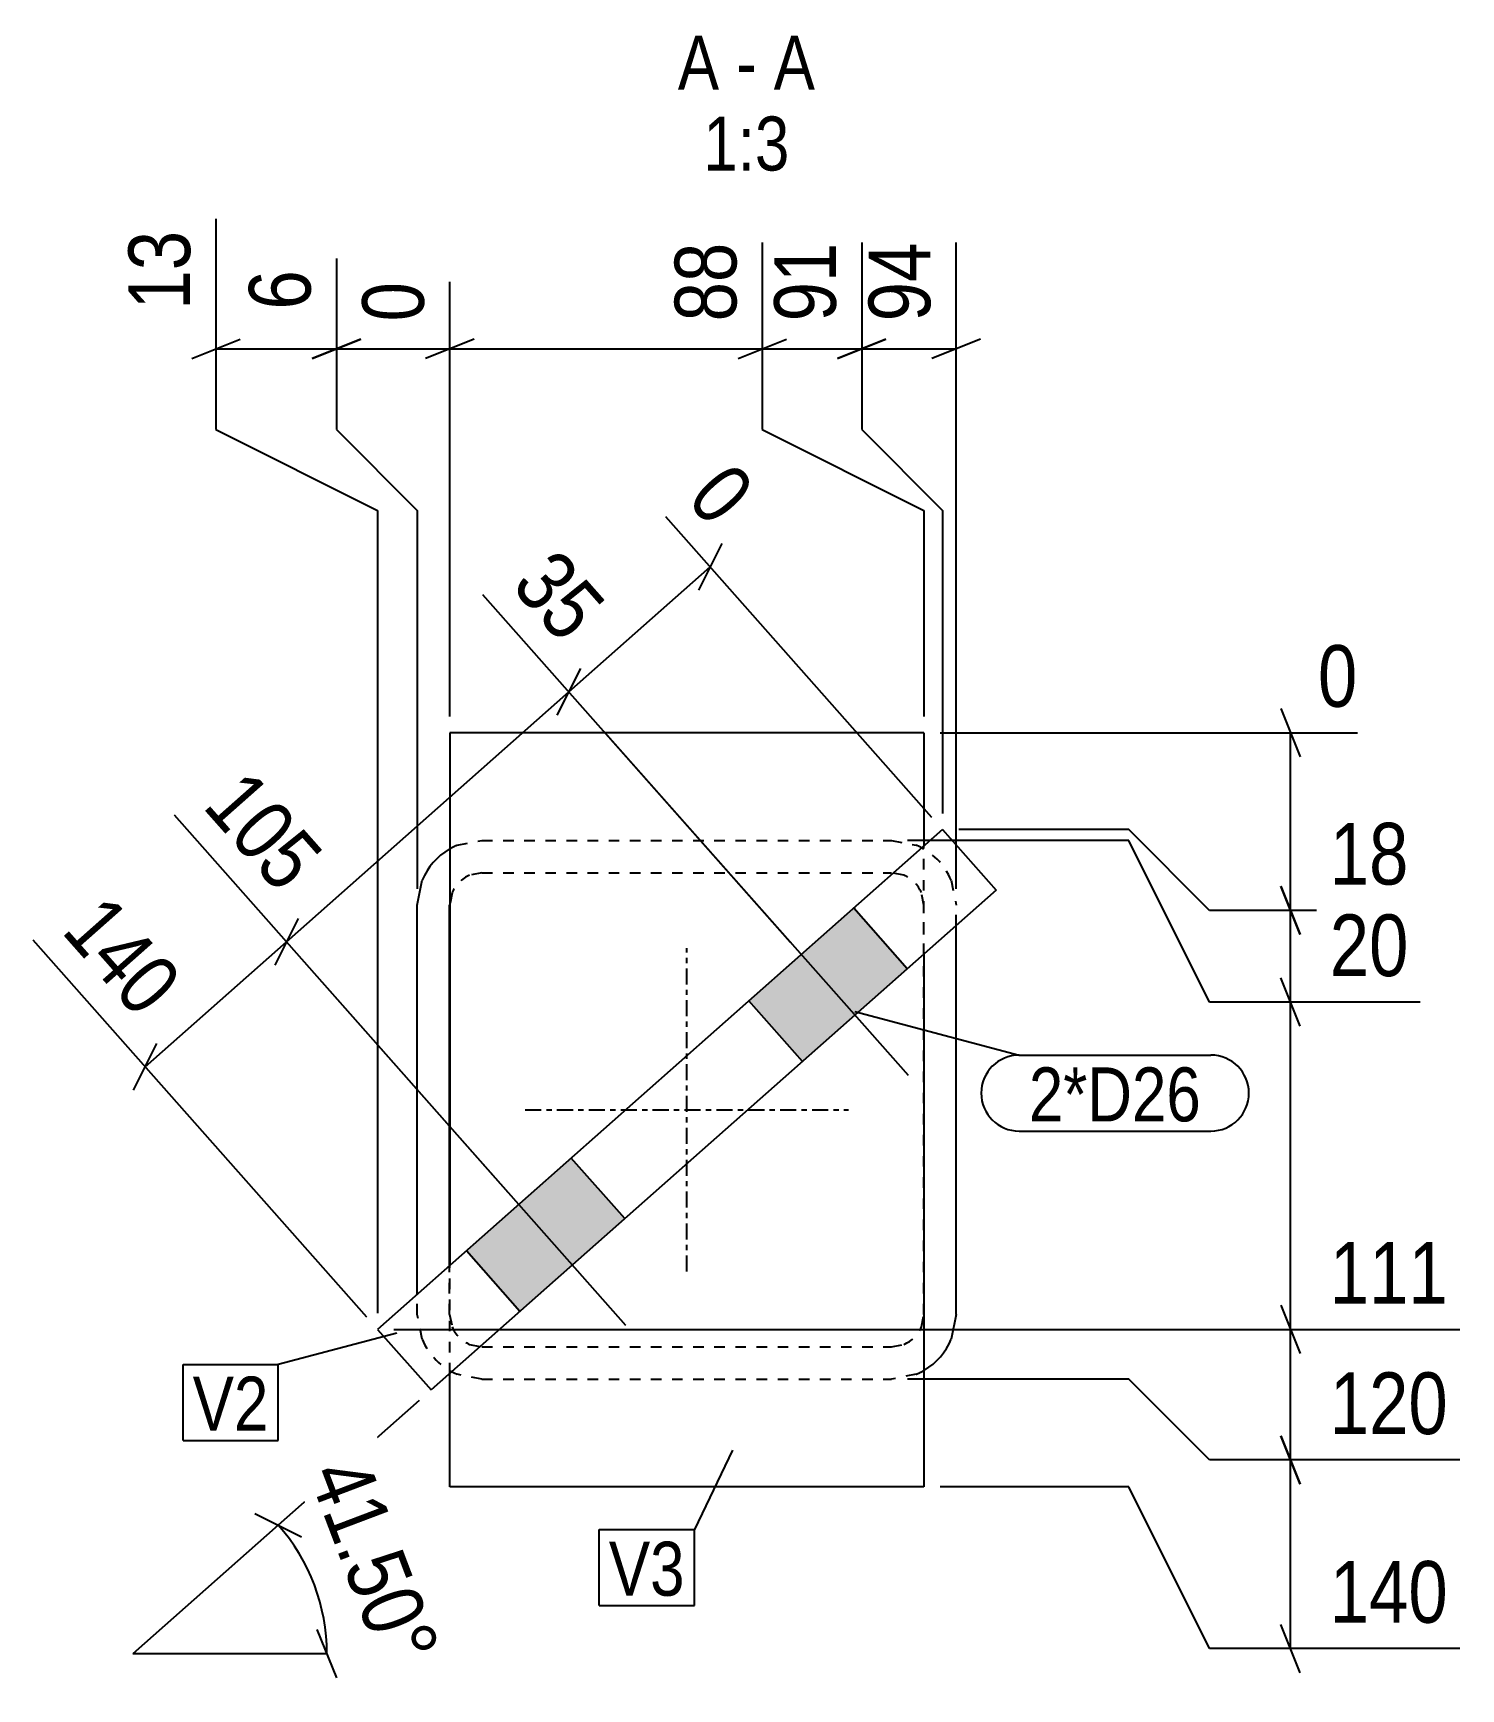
# Model space of a CAD drawing. Header units: millimetres. Extents: x 12 to 21163, y 5 to 398.
# Drawn here: x 20898 to 21163, y 5.2 to 312.5 of the extents above; entities that cross this region are included whole.
import ezdxf

# ---------------------------------------------------------------- set-up
doc = ezdxf.new("R2010")
doc.units = ezdxf.units.MM
doc.linetypes.add('DXK_LINE_DOT2', pattern=[3.9198, 1.9599, -1.9599])
doc.linetypes.add('DXK_LINE_DOT3', pattern=[5.9187, 2.979, -0.9799, 0.9799, -0.9799])
for name, color, linetype in [('MÅLSÆTNING', 7, 'Continuous'), ('STÅL', 7, 'Continuous'), ('TEKST', 7, 'Continuous')]:
    doc.layers.add(name, color=color, linetype=linetype)
doc.styles.add('Arial Narrow', font='ARIALN.TTF', dxfattribs={"height": 0.2})

msp = doc.modelspace()

# ---------------------------------------------------------------- hatches: boundary and pattern name
at = {"layer": 'STÅL', "linetype": 'Continuous'}
for points in [[(21050.29, 150.08), (21030.82, 132.85), (21040.76, 121.62), (21060.23, 138.84)], [(20997.87, 103.69), (20978.39, 86.47), (20988.33, 75.23), (21007.81, 92.46)]]:
    msp.add_hatch(color=96, dxfattribs=at).paths.add_polyline_path(points)

# ---------------------------------------------------------------- linework, layer by layer
at = {"layer": 'MÅLSÆTNING', "color": 7, "linetype": 'Continuous'}
for p, q in [((20931.92, 277.99), (20931.92, 238.89)), ((21033.31, 273.62), (21033.31, 238.89)), ((21051.77, 273.62), (21051.77, 238.89)), ((21069.29, 153.66), (21069.29, 273.62)), ((20954.29, 270.68), (20954.29, 238.89)), ((20954.29, 270.68), (20954.29, 238.89)), ((20975.31, 185.65), (20975.31, 266.31)), ((20975.31, 185.65), (20975.31, 266.31)), ((20927.42, 252.09), (20936.42, 255.69)), ((20949.79, 252.09), (20958.79, 255.69)), ((20979.81, 255.69), (20970.81, 252.09)), ((20979.81, 255.69), (20970.81, 252.09)), ((21028.81, 252.09), (21037.81, 255.69)), ((21047.27, 252.09), (21056.27, 255.69)), ((21073.79, 255.69), (21064.79, 252.09)), ((20931.92, 253.89), (20954.29, 253.89)), ((20954.29, 253.89), (20975.31, 253.89)), ((20975.31, 253.89), (21033.31, 253.89)), ((21033.31, 253.89), (21051.77, 253.89)), ((21051.77, 253.89), (21069.29, 253.89)), ((20931.92, 238.89), (20961.92, 223.89)), ((20954.29, 238.89), (20969.29, 223.89)), ((20954.29, 238.89), (20969.29, 223.89)), ((21051.77, 238.89), (21066.77, 223.89)), ((21051.77, 238.89), (21066.77, 223.89)), ((20961.92, 223.89), (20961.92, 74.89)), ((20969.29, 223.89), (20969.29, 153.66)), ((20969.29, 223.89), (20969.29, 153.66)), ((21064.78, 166.9), (21015.42, 222.69)), ((21063.31, 223.89), (21063.31, 185.65)), ((21063.31, 223.89), (21063.31, 185.65)), ((21066.77, 223.89), (21066.77, 167.66)), ((21066.77, 223.89), (21066.77, 167.66)), ((21025.83, 217.73), (21021.47, 209.07)), ((20997.43, 190.2), (21023.65, 213.4)), ((21038.57, 143.71), (20981.47, 208.25)), ((21038.57, 143.71), (20981.47, 208.25)), ((20995.26, 185.88), (20999.61, 194.53)), ((20995.26, 185.88), (20999.61, 194.53)), ((20945.01, 143.82), (20997.43, 190.2)), ((21129.54, 187.15), (21133.14, 178.15)), ((21066.31, 182.65), (21143.76, 182.65)), ((21131.34, 149.66), (21131.34, 182.65)), ((20986.14, 97.33), (20924.2, 167.35)), ((20986.14, 97.33), (20924.2, 167.35)), ((21101.34, 164.66), (21069.77, 164.66)), ((21101.34, 164.66), (21069.77, 164.66)), ((21116.34, 149.66), (21101.34, 164.66)), ((21116.34, 149.66), (21101.34, 164.66)), ((21101.34, 162.66), (21060.29, 162.66)), ((21101.34, 162.66), (21060.29, 162.66)), ((21116.34, 132.66), (21101.34, 162.66)), ((21116.34, 132.66), (21101.34, 162.66)), ((21133.14, 145.16), (21129.54, 154.16)), ((21129.54, 154.16), (21133.14, 145.16)), ((20947.19, 148.15), (20942.83, 139.49)), ((20947.19, 148.15), (20942.83, 139.49)), ((21155.44, 149.66), (21116.34, 149.66)), ((21155.44, 149.66), (21116.34, 149.66)), ((21131.34, 132.66), (21131.34, 149.66)), ((20959.93, 74.14), (20897.98, 144.15)), ((20918.79, 120.63), (20945.01, 143.82)), ((21133.14, 128.16), (21129.54, 137.16)), ((21133.14, 128.16), (21129.54, 137.16)), ((21155.44, 132.66), (21116.34, 132.66)), ((21155.44, 132.66), (21116.34, 132.66)), ((21131.34, 71.89), (21131.34, 132.66)), ((20916.62, 116.3), (20920.97, 124.96)), ((21129.54, 76.39), (21133.14, 67.39)), ((21129.54, 76.39), (21133.14, 67.39)), ((20964.92, 71.89), (21162.75, 71.89)), ((20964.92, 71.89), (21162.75, 71.89)), ((21131.34, 47.66), (21131.34, 71.89)), ((21101.34, 62.66), (21060.29, 62.66)), ((21101.34, 62.66), (21060.29, 62.66)), ((21116.34, 47.66), (21101.34, 62.66)), ((21116.34, 47.66), (21101.34, 62.66)), ((20969.61, 58.67), (20943.49, 35.55)), ((21133.14, 43.16), (21129.54, 52.16)), ((21129.54, 52.16), (21133.14, 43.16)), ((21162.75, 47.66), (21116.34, 47.66)), ((21162.75, 47.66), (21116.34, 47.66)), ((21131.34, 12.65), (21131.34, 47.66)), ((21101.34, 42.65), (21066.31, 42.65)), ((21116.34, 12.65), (21101.34, 42.65)), ((20939.16, 37.73), (20947.82, 33.38)), ((20943.49, 35.55), (20916.52, 11.7)), ((20954.32, 7.2), (20950.72, 16.2)), ((21133.14, 8.15), (21129.54, 17.15)), ((21162.75, 12.65), (21116.34, 12.65)), ((20952.52, 11.7), (20916.52, 11.7))]:
    msp.add_line(p, q, dxfattribs=at)
msp.add_arc((20916.52, 11.7), 36, 0, 41.5, dxfattribs=at)
at = {"layer": 'STÅL', "color": 2, "linetype": 'Continuous'}
for p, q in [((21063.31, 182.65), (20975.31, 182.65)), ((20975.31, 182.65), (20975.31, 83.74)), ((21063.31, 182.65), (21063.31, 161.6)), ((21066.77, 164.66), (20961.92, 71.89)), ((21066.77, 164.66), (21076.71, 153.42)), ((20969.29, 150.66), (20970.2, 155.25)), ((20969.29, 78.41), (20969.29, 150.66)), ((21076.71, 153.42), (20971.86, 60.65)), ((20975.31, 150.79), (20975.29, 150.66)), ((20975.29, 83.72), (20975.29, 150.66)), ((21069.29, 74.66), (21069.29, 146.85)), ((21063.31, 141.57), (21063.31, 42.65)), ((21069.29, 74.66), (21068.37, 70.06)), ((20961.92, 71.89), (20971.86, 60.65)), ((20975.31, 42.65), (20975.31, 63.71)), ((21063.31, 42.65), (20975.31, 42.65))]:
    msp.add_line(p, q, dxfattribs=at)
at = {"layer": 'STÅL', "color": 96, "linetype": 'Continuous'}
for p, q in [((21060.44, 119), (21004.11, 182.66)), ((21060.23, 138.84), (21050.29, 150.08)), ((21008.01, 72.61), (20951.69, 136.27)), ((21040.76, 121.62), (21030.82, 132.85)), ((21007.81, 92.46), (20997.87, 103.69)), ((20988.33, 75.23), (20978.39, 86.47))]:
    msp.add_line(p, q, dxfattribs=at)
at = {"layer": 'STÅL', "color": 7, "linetype": 'DXK_LINE_DOT2'}
for p, q in [((20976.69, 161.74), (20981.29, 162.66)), ((20981.29, 162.66), (21057.29, 162.66)), ((21057.29, 162.66), (21061.88, 161.74)), ((21063.31, 141.57), (21063.31, 161.6)), ((20981.29, 156.66), (20978.99, 156.2)), ((20981.29, 156.66), (21057.29, 156.66)), ((21059.58, 156.2), (21057.29, 156.66)), ((21068.37, 155.25), (21069.29, 150.66)), ((20975.74, 152.95), (20975.31, 150.79)), ((21063.29, 150.66), (21062.83, 152.95)), ((21063.29, 74.66), (21063.29, 150.66)), ((21069.29, 146.85), (21069.29, 150.66)), ((20975.29, 74.66), (20975.29, 83.72)), ((20975.31, 63.71), (20975.31, 83.74)), ((20969.29, 74.66), (20969.29, 78.41)), ((20970.2, 70.06), (20969.29, 74.66)), ((20975.29, 74.66), (20975.74, 72.36)), ((21062.83, 72.36), (21063.29, 74.66)), ((20978.99, 69.11), (20981.29, 68.66)), ((20981.29, 68.66), (21057.29, 68.66)), ((21057.29, 68.66), (21059.58, 69.11)), ((20981.29, 62.66), (20976.69, 63.57)), ((20981.29, 62.66), (21057.29, 62.66)), ((21061.88, 63.57), (21057.29, 62.66))]:
    msp.add_line(p, q, dxfattribs=at)
at = {"layer": 'STÅL', "color": 7, "linetype": 'DXK_LINE_DOT3'}
for p, q in [((21019.29, 82.66), (21019.29, 142.66)), ((20989.29, 112.66), (21049.29, 112.66))]:
    msp.add_line(p, q, dxfattribs=at)
at = {"layer": 'STÅL', "color": 2, "linetype": 'Continuous'}
for centre, start, end in [((20981.29, 150.66), 120.4455, 157.5), ((21057.29, 74.66), 300.7523, 337.5)]:
    msp.add_arc(centre, 12, start, end, dxfattribs=at)
at = {"layer": 'STÅL', "color": 7, "linetype": 'DXK_LINE_DOT2'}
for centre, radius, start, end in [((20981.29, 150.66), 12, 112.5, 120.4455), ((21057.29, 150.66), 12, 22.5, 67.5), ((20981.29, 150.66), 6, 112.5, 157.5), ((21057.29, 150.66), 6, 22.5, 67.5), ((20981.29, 74.66), 6, 202.5, 247.5), ((21057.29, 74.66), 6, 292.5, 337.5), ((20981.29, 74.66), 12, 202.5, 247.5), ((21057.29, 74.66), 12, 292.5, 300.7523)]:
    msp.add_arc(centre, radius, start, end, dxfattribs=at)
at = {"layer": 'TEKST', "color": 7, "linetype": 'Continuous'}
for p, q in [((21050.47, 130.91), (21080.99, 122.8)), ((21080.99, 122.8), (21116.57, 122.8)), ((21080.99, 108.7), (21116.57, 108.7)), ((20965.5, 71.22), (20943.47, 65.4)), ((20925.8, 65.4), (20943.47, 65.4)), ((20925.8, 51.3), (20925.8, 65.4)), ((20943.47, 51.3), (20943.47, 65.4)), ((20925.8, 51.3), (20943.47, 51.3)), ((21027.79, 49.47), (21020.71, 34.76)), ((21003.04, 34.76), (21020.71, 34.76)), ((21003.04, 20.66), (21003.04, 34.76)), ((21020.71, 20.66), (21020.71, 34.76)), ((21003.04, 20.66), (21020.71, 20.66))]:
    msp.add_line(p, q, dxfattribs=at)
for centre, start, end in [((21080.99, 115.75), 90, 270), ((21116.57, 115.75), 270, 90)]:
    msp.add_arc(centre, 7.05, start, end, dxfattribs=at)

# ---------------------------------------------------------------- wipeouts: each hides what was drawn before it
at = {"color": 0, "linetype": 'Continuous'}
for points, layer in [([(20929.52, 278.2), (20912.72, 278.2), (20912.72, 258.78), (20929.52, 258.78)], 'MÅLSÆTNING'), ([(20951.89, 270.89), (20935.09, 270.89), (20935.09, 258.78), (20951.89, 258.78)], 'MÅLSÆTNING'), ([(21155.65, 152.06), (21155.65, 168.86), (21136.23, 168.86), (21136.23, 152.06)], 'MÅLSÆTNING'), ([(21162.97, 74.29), (21162.97, 91.09), (21136.23, 91.09), (21136.23, 74.29)], 'MÅLSÆTNING'), ([(21162.97, 50.06), (21162.97, 66.86), (21136.23, 66.86), (21136.23, 50.06)], 'MÅLSÆTNING'), ([(21162.97, 15.05), (21162.97, 31.85), (21136.23, 31.85), (21136.23, 15.05)], 'MÅLSÆTNING'), ([(21025.31, 301.99), (21025.31, 312.49), (21017.64, 312.49), (21017.64, 301.99)], 'TEKST'), ([(21032.28, 301.99), (21032.28, 312.49), (21028.46, 312.49), (21028.46, 301.99)], 'TEKST'), ([(21043.1, 301.99), (21043.1, 312.49), (21035.43, 312.49), (21035.43, 301.99)], 'TEKST'), ([(21038.37, 286.99), (21038.37, 297.49), (21022.37, 297.49), (21022.37, 286.99)], 'TEKST')]:
    msp.add_wipeout(points, dxfattribs=at).dxf.layer = layer
at = {"color": 0}
for points in [[(21114.77, 110.5), (21114.77, 121), (21082.79, 121), (21082.79, 110.5)], [(20941.67, 53.1), (20941.67, 63.6), (20927.6, 63.6), (20927.6, 53.1)], [(21018.91, 22.46), (21018.91, 32.96), (21004.84, 32.96), (21004.84, 22.46)]]:
    msp.add_wipeout(points, dxfattribs=at).dxf.layer = 'TEKST'

# ---------------------------------------------------------------- next in the draw order: texts
at = {"layer": 'MÅLSÆTNING', "color": 3, "linetype": 'Continuous', "style": 'Arial Narrow'}
for s, height, p in [('13', 11.453, (20927.12, 261.18)), ('6', 11.45, (20949.49, 261.18))]:
    msp.add_text(s, height=height, rotation=90.0002, dxfattribs=at).set_placement(p)
for s, p in [('18', (21138.63, 154.46)), ('111', (21138.63, 76.69)), ('120', (21138.63, 52.46)), ('140', (21138.63, 17.45))]:
    msp.add_text(s, height=11.453, dxfattribs=at).set_placement(p)
at = {"layer": 'TEKST', "color": 3, "linetype": 'Continuous', "style": 'Arial Narrow'}
for s, height, p in [('A', 10.02, (21017.64, 301.99)), ('A', 10.02, (21035.43, 301.99)), ('-', 10.02, (21028.46, 301.99)), ('1:3', 10.021, (21022.37, 286.99))]:
    msp.add_text(s, height=height, dxfattribs=at).set_placement(p)

# ---------------------------------------------------------------- next in the draw order: wipeouts: each hides what was drawn before it
at = {"color": 0, "linetype": 'Continuous'}
for points in [[(21066.89, 276.02), (21050.09, 276.02), (21050.09, 256.59), (21066.89, 256.59)], [(20972.91, 268.71), (20956.11, 268.71), (20956.11, 256.59), (20972.91, 256.59)], [(21023.66, 217.01), (21036.24, 228.14), (21028.21, 237.21), (21015.63, 226.08)], [(20995.99, 195.45), (21008.58, 206.59), (20995.71, 221.13), (20983.12, 210)], [(21146.16, 185.05), (21146.16, 201.85), (21134.04, 201.85), (21134.04, 185.05)], [(20943.57, 149.07), (20956.15, 160.2), (20938.43, 180.23), (20925.85, 169.1)], [(21155.65, 135.06), (21155.65, 151.86), (21136.23, 151.86), (21136.23, 135.06)]]:
    msp.add_wipeout(points, dxfattribs=at).dxf.layer = 'MÅLSÆTNING'
at = {"color": 0}
for points, layer in [([(20961.55, 5.17), (20977.26, 11.12), (20961.63, 52.38), (20945.92, 46.43)], 'MÅLSÆTNING'), ([(21114.77, 110.5), (21114.77, 121), (21082.79, 121), (21082.79, 110.5)], 'TEKST'), ([(20941.67, 53.1), (20941.67, 63.6), (20927.6, 63.6), (20927.6, 53.1)], 'TEKST'), ([(21018.91, 22.46), (21018.91, 32.96), (21004.84, 32.96), (21004.84, 22.46)], 'TEKST')]:
    msp.add_wipeout(points, dxfattribs=at).dxf.layer = layer

# ---------------------------------------------------------------- next in the draw order: linework, layer by layer
at = {"layer": 'MÅLSÆTNING', "color": 7, "linetype": 'Continuous'}
for p, q in [((21051.77, 273.62), (21051.77, 238.89)), ((20958.79, 255.69), (20949.79, 252.09)), ((21056.27, 255.69), (21047.27, 252.09)), ((21033.31, 238.89), (21063.31, 223.89)), ((21033.31, 238.89), (21063.31, 223.89))]:
    msp.add_line(p, q, dxfattribs=at)

# ---------------------------------------------------------------- next in the draw order: texts
at = {"layer": 'MÅLSÆTNING', "color": 3, "linetype": 'Continuous', "style": 'Arial Narrow'}
for s, height, rotation, p in [('94', 11.453, 90.0002, (21064.49, 258.99)), ('0', 11.45, 90.0002, (20970.51, 258.99)), ('0', 11.45, -48.5009, (21019.02, 225.87)), ('35', 11.453, -48.5009, (20986.51, 209.8))]:
    msp.add_text(s, height=height, rotation=rotation, dxfattribs=at).set_placement(p)
for s, height, p in [('0', 11.45, (21136.44, 187.45)), ('20', 11.453, (21138.63, 137.46))]:
    msp.add_text(s, height=height, dxfattribs=at).set_placement(p)
at = {"layer": 'MÅLSÆTNING', "color": 3, "style": 'Arial Narrow'}
msp.add_text('41.50°', height=11.453, rotation=-69.2477, dxfattribs=at).set_placement((20949.02, 45.03))
at = {"layer": 'TEKST', "color": 3, "style": 'Arial Narrow'}
for s, p in [('2*D26', (21082.79, 110.5)), ('V2', (20927.6, 53.1)), ('V3', (21004.84, 22.46))]:
    msp.add_text(s, height=10.021, dxfattribs=at).set_placement(p)

# ---------------------------------------------------------------- next in the draw order: wipeouts: each hides what was drawn before it
at = {"color": 0, "linetype": 'Continuous'}
msp.add_wipeout([(20917.35, 125.88), (20929.94, 137.01), (20912.22, 157.04), (20899.64, 145.9)], dxfattribs=at).dxf.layer = 'MÅLSÆTNING'

# ---------------------------------------------------------------- next in the draw order: texts
at = {"layer": 'MÅLSÆTNING', "color": 3, "linetype": 'Continuous', "style": 'Arial Narrow'}
for s, p in [('105', (20929.24, 168.89)), ('140', (20903.03, 145.7))]:
    msp.add_text(s, height=11.453, rotation=-48.5009, dxfattribs=at).set_placement(p)

# ---------------------------------------------------------------- next in the draw order: wipeouts: each hides what was drawn before it
at = {"color": 0, "linetype": 'Continuous'}
msp.add_wipeout([(21049.37, 276.02), (21032.57, 276.02), (21032.57, 256.59), (21049.37, 256.59)], dxfattribs=at).dxf.layer = 'MÅLSÆTNING'

# ---------------------------------------------------------------- next in the draw order: linework, layer by layer
at = {"layer": 'MÅLSÆTNING', "color": 7, "linetype": 'Continuous'}
for p, q in [((21033.31, 273.62), (21033.31, 238.89)), ((21028.81, 252.09), (21037.81, 255.69))]:
    msp.add_line(p, q, dxfattribs=at)

# ---------------------------------------------------------------- next in the draw order: texts
at = {"layer": 'MÅLSÆTNING', "color": 3, "linetype": 'Continuous', "style": 'Arial Narrow'}
msp.add_text('91', height=11.453, rotation=90.0002, dxfattribs=at).set_placement((21046.97, 258.99))

# ---------------------------------------------------------------- next in the draw order: wipeouts: each hides what was drawn before it
at = {"color": 0, "linetype": 'Continuous'}
msp.add_wipeout([(21030.91, 276.02), (21014.11, 276.02), (21014.11, 256.59), (21030.91, 256.59)], dxfattribs=at).dxf.layer = 'MÅLSÆTNING'

# ---------------------------------------------------------------- next in the draw order: texts
at = {"layer": 'MÅLSÆTNING', "color": 3, "linetype": 'Continuous', "style": 'Arial Narrow'}
msp.add_text('88', height=11.453, rotation=90.0002, dxfattribs=at).set_placement((21028.51, 258.99))

doc.saveas('drawing.dxf')
